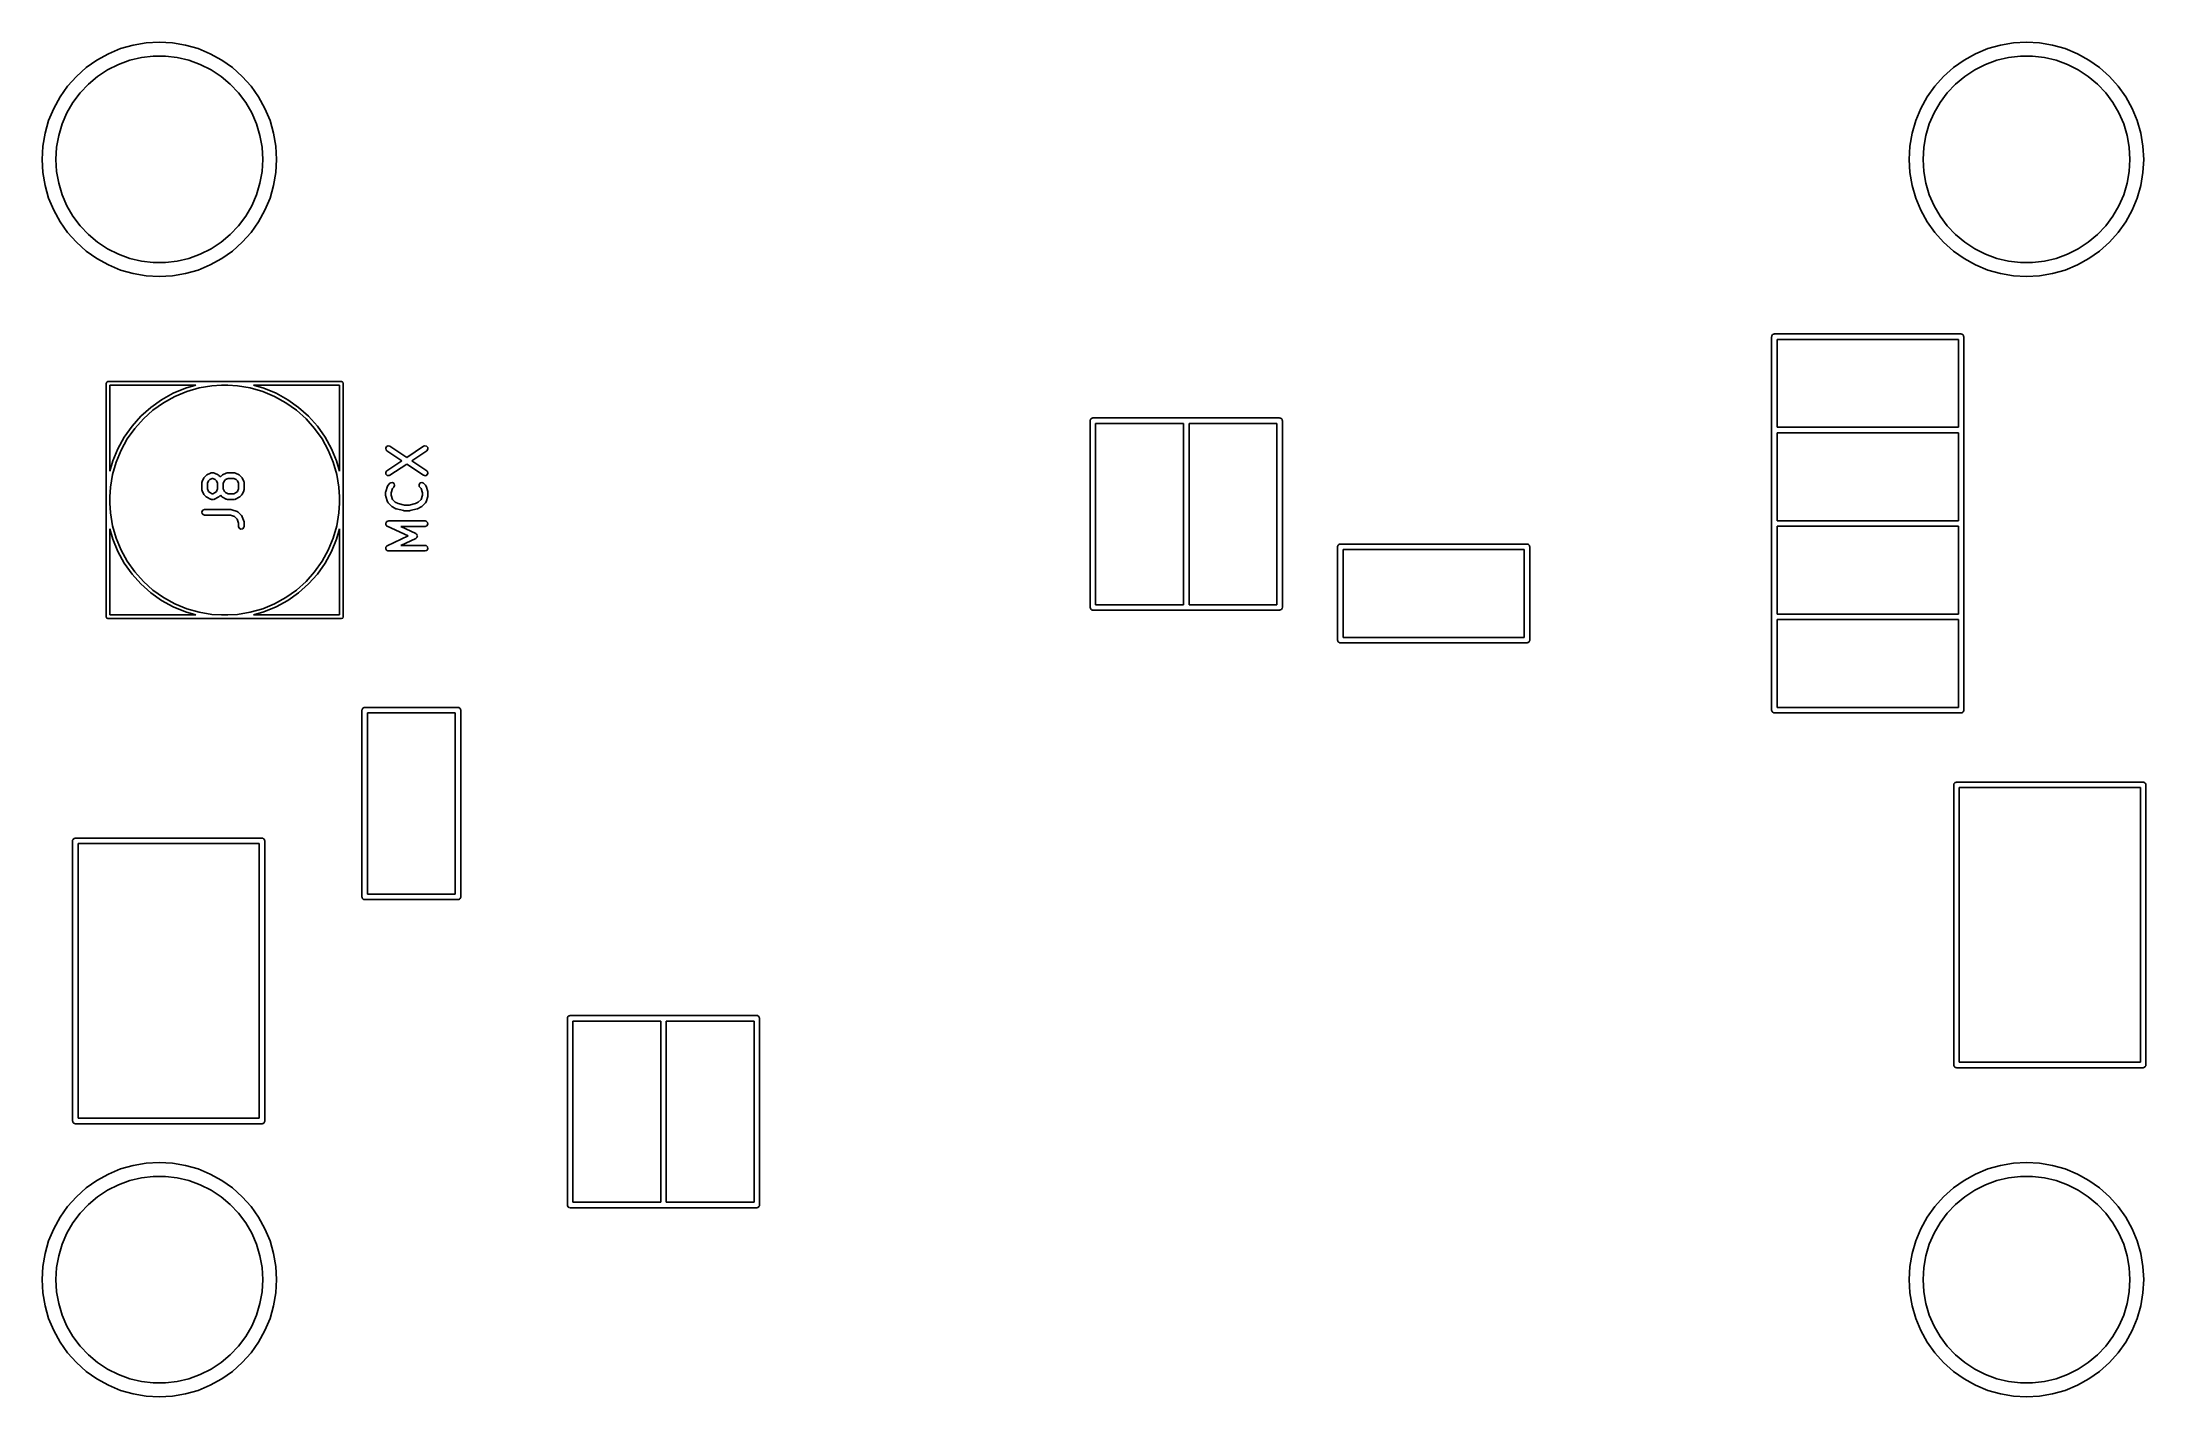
# Model space of a CAD drawing. Extents: x 0.27 to 2.53, y 0.27 to 1.73.
import ezdxf

# ---------------------------------------------------------------- set-up
doc = ezdxf.new("R2010")
doc.units = 0
doc.header["$MEASUREMENT"] = 0
doc.layers.add('BLACK', color=7, linetype='CONTINUOUS')

msp = doc.modelspace()

# ---------------------------------------------------------------- linework, layer by layer
at = {"layer": 'BLACK', "linetype": 'CONTINUOUS'}
for p, q in [((0.333177, 1.70635), (0.345504, 1.71316)), ((0.345504, 1.71316), (0.358517, 1.71855)), ((0.358517, 1.71855), (0.372051, 1.72245)), ((0.372051, 1.72245), (0.385937, 1.72481)), ((0.385937, 1.72481), (0.4, 1.7256)), ((0.4, 1.7256), (0.414063, 1.72481)), ((0.414063, 1.72481), (0.427949, 1.72245)), ((0.427949, 1.72245), (0.441483, 1.71855)), ((0.441483, 1.71855), (0.454496, 1.71316)), ((0.454496, 1.71316), (0.466823, 1.70635)), ((2.33318, 1.70635), (2.3455, 1.71316)), ((2.3455, 1.71316), (2.35852, 1.71855)), ((2.35852, 1.71855), (2.37205, 1.72245)), ((2.37205, 1.72245), (2.38594, 1.72481)), ((2.38594, 1.72481), (2.4, 1.7256)), ((2.4, 1.7256), (2.41406, 1.72481)), ((2.41406, 1.72481), (2.42795, 1.72245)), ((2.42795, 1.72245), (2.44148, 1.71855)), ((2.44148, 1.71855), (2.4545, 1.71316)), ((2.4545, 1.71316), (2.46682, 1.70635)), ((0.311187, 1.68881), (0.32169, 1.6982)), ((0.32169, 1.6982), (0.333177, 1.70635)), ((0.344606, 1.69594), (0.333842, 1.68887)), ((0.356119, 1.70173), (0.344606, 1.69594)), ((0.368226, 1.70613), (0.356119, 1.70173)), ((0.380762, 1.7091), (0.368226, 1.70613)), ((0.393558, 1.7106), (0.380762, 1.7091)), ((0.406442, 1.7106), (0.393558, 1.7106)), ((0.419238, 1.7091), (0.406442, 1.7106)), ((0.431774, 1.70613), (0.419238, 1.7091)), ((0.443881, 1.70173), (0.431774, 1.70613)), ((0.455394, 1.69594), (0.443881, 1.70173)), ((0.466158, 1.68887), (0.455394, 1.69594)), ((0.466823, 1.70635), (0.47831, 1.6982)), ((0.47831, 1.6982), (0.488813, 1.68881)), ((2.31119, 1.68881), (2.32169, 1.6982)), ((2.32169, 1.6982), (2.33318, 1.70635)), ((2.34461, 1.69594), (2.33384, 1.68887)), ((2.35612, 1.70173), (2.34461, 1.69594)), ((2.36823, 1.70613), (2.35612, 1.70173)), ((2.38076, 1.7091), (2.36823, 1.70613)), ((2.39356, 1.7106), (2.38076, 1.7091)), ((2.40644, 1.7106), (2.39356, 1.7106)), ((2.41924, 1.7091), (2.40644, 1.7106)), ((2.43177, 1.70613), (2.41924, 1.7091)), ((2.44388, 1.70173), (2.43177, 1.70613)), ((2.45539, 1.69594), (2.44388, 1.70173)), ((2.46616, 1.68887), (2.45539, 1.69594)), ((2.46682, 1.70635), (2.47831, 1.6982)), ((2.47831, 1.6982), (2.48881, 1.68881)), ((0.293651, 1.66682), (0.301802, 1.67831)), ((0.301802, 1.67831), (0.311187, 1.68881)), ((0.315132, 1.67121), (0.307438, 1.66088)), ((0.323973, 1.68058), (0.315132, 1.67121)), ((0.333842, 1.68887), (0.323973, 1.68058)), ((0.476027, 1.68058), (0.466158, 1.68887)), ((0.484868, 1.67121), (0.476027, 1.68058)), ((0.492562, 1.66088), (0.484868, 1.67121)), ((0.488813, 1.68881), (0.498198, 1.67831)), ((0.498198, 1.67831), (0.506349, 1.66682)), ((2.29365, 1.66682), (2.3018, 1.67831)), ((2.3018, 1.67831), (2.31119, 1.68881)), ((2.31513, 1.67121), (2.30744, 1.66088)), ((2.32397, 1.68058), (2.31513, 1.67121)), ((2.33384, 1.68887), (2.32397, 1.68058)), ((2.47603, 1.68058), (2.46616, 1.68887)), ((2.48487, 1.67121), (2.47603, 1.68058)), ((2.49256, 1.66088), (2.48487, 1.67121)), ((2.48881, 1.68881), (2.4982, 1.67831)), ((2.4982, 1.67831), (2.50635, 1.66682)), ((0.281448, 1.64148), (0.286838, 1.6545)), ((0.286838, 1.6545), (0.293651, 1.66682)), ((0.300997, 1.64972), (0.295894, 1.63789)), ((0.307438, 1.66088), (0.300997, 1.64972)), ((0.499003, 1.64972), (0.492562, 1.66088)), ((0.504106, 1.63789), (0.499003, 1.64972)), ((0.506349, 1.66682), (0.513162, 1.6545)), ((0.513162, 1.6545), (0.518552, 1.64148)), ((2.28145, 1.64148), (2.28684, 1.6545)), ((2.28684, 1.6545), (2.29365, 1.66682)), ((2.301, 1.64972), (2.29589, 1.63789)), ((2.30744, 1.66088), (2.301, 1.64972)), ((2.499, 1.64972), (2.49256, 1.66088)), ((2.50411, 1.63789), (2.499, 1.64972)), ((2.50635, 1.66682), (2.51316, 1.6545)), ((2.51316, 1.6545), (2.51855, 1.64148)), ((0.27519, 1.61406), (0.277549, 1.62795)), ((0.277549, 1.62795), (0.281448, 1.64148)), ((0.292199, 1.62555), (0.289962, 1.61286)), ((0.295894, 1.63789), (0.292199, 1.62555)), ((0.507801, 1.62555), (0.504106, 1.63789)), ((0.510038, 1.61286), (0.507801, 1.62555)), ((0.518552, 1.64148), (0.522451, 1.62795)), ((0.522451, 1.62795), (0.52481, 1.61406)), ((2.27519, 1.61406), (2.27755, 1.62795)), ((2.27755, 1.62795), (2.28145, 1.64148)), ((2.2922, 1.62555), (2.28996, 1.61286)), ((2.29589, 1.63789), (2.2922, 1.62555)), ((2.5078, 1.62555), (2.50411, 1.63789)), ((2.51004, 1.61286), (2.5078, 1.62555)), ((2.51855, 1.64148), (2.52245, 1.62795)), ((2.52245, 1.62795), (2.52481, 1.61406)), ((0.2744, 1.6), (0.27519, 1.61406)), ((0.289962, 1.61286), (0.289213, 1.6)), ((0.510787, 1.6), (0.510038, 1.61286)), ((0.52481, 1.61406), (0.5256, 1.6)), ((2.2744, 1.6), (2.27519, 1.61406)), ((2.28996, 1.61286), (2.28921, 1.6)), ((2.51079, 1.6), (2.51004, 1.61286)), ((2.52481, 1.61406), (2.5256, 1.6)), ((0.27519, 1.58594), (0.2744, 1.6)), ((0.277549, 1.57205), (0.27519, 1.58594)), ((0.289213, 1.6), (0.289962, 1.58714)), ((0.289962, 1.58714), (0.292199, 1.57445)), ((0.507801, 1.57445), (0.510038, 1.58714)), ((0.510038, 1.58714), (0.510787, 1.6)), ((0.52481, 1.58594), (0.522451, 1.57205)), ((0.5256, 1.6), (0.52481, 1.58594)), ((2.27519, 1.58594), (2.2744, 1.6)), ((2.27755, 1.57205), (2.27519, 1.58594)), ((2.28921, 1.6), (2.28996, 1.58714)), ((2.28996, 1.58714), (2.2922, 1.57445)), ((2.5078, 1.57445), (2.51004, 1.58714)), ((2.51004, 1.58714), (2.51079, 1.6)), ((2.52481, 1.58594), (2.52245, 1.57205)), ((2.5256, 1.6), (2.52481, 1.58594)), ((0.281448, 1.55852), (0.277549, 1.57205)), ((0.286838, 1.5455), (0.281448, 1.55852)), ((0.292199, 1.57445), (0.295894, 1.56211)), ((0.295894, 1.56211), (0.300997, 1.55028)), ((0.499003, 1.55028), (0.504106, 1.56211)), ((0.504106, 1.56211), (0.507801, 1.57445)), ((0.518552, 1.55852), (0.513162, 1.5455)), ((0.522451, 1.57205), (0.518552, 1.55852)), ((2.28145, 1.55852), (2.27755, 1.57205)), ((2.28684, 1.5455), (2.28145, 1.55852)), ((2.2922, 1.57445), (2.29589, 1.56211)), ((2.29589, 1.56211), (2.301, 1.55028)), ((2.499, 1.55028), (2.50411, 1.56211)), ((2.50411, 1.56211), (2.5078, 1.57445)), ((2.51855, 1.55852), (2.51316, 1.5455)), ((2.52245, 1.57205), (2.51855, 1.55852)), ((0.293651, 1.53318), (0.286838, 1.5455)), ((0.301802, 1.52169), (0.293651, 1.53318)), ((0.300997, 1.55028), (0.307438, 1.53912)), ((0.307438, 1.53912), (0.315132, 1.52879)), ((0.484868, 1.52879), (0.492562, 1.53912)), ((0.492562, 1.53912), (0.499003, 1.55028)), ((0.506349, 1.53318), (0.498198, 1.52169)), ((0.513162, 1.5455), (0.506349, 1.53318)), ((2.29365, 1.53318), (2.28684, 1.5455)), ((2.3018, 1.52169), (2.29365, 1.53318)), ((2.301, 1.55028), (2.30744, 1.53912)), ((2.30744, 1.53912), (2.31513, 1.52879)), ((2.48487, 1.52879), (2.49256, 1.53912)), ((2.49256, 1.53912), (2.499, 1.55028)), ((2.50635, 1.53318), (2.4982, 1.52169)), ((2.51316, 1.5455), (2.50635, 1.53318)), ((0.311187, 1.51119), (0.301802, 1.52169)), ((0.32169, 1.5018), (0.311187, 1.51119)), ((0.315132, 1.52879), (0.323973, 1.51942)), ((0.323973, 1.51942), (0.333842, 1.51113)), ((0.333842, 1.51113), (0.344606, 1.50406)), ((0.455394, 1.50406), (0.466158, 1.51113)), ((0.466158, 1.51113), (0.476027, 1.51942)), ((0.476027, 1.51942), (0.484868, 1.52879)), ((0.488813, 1.51119), (0.47831, 1.5018)), ((0.498198, 1.52169), (0.488813, 1.51119)), ((2.31119, 1.51119), (2.3018, 1.52169)), ((2.32169, 1.5018), (2.31119, 1.51119)), ((2.31513, 1.52879), (2.32397, 1.51942)), ((2.32397, 1.51942), (2.33384, 1.51113)), ((2.33384, 1.51113), (2.34461, 1.50406)), ((2.45539, 1.50406), (2.46616, 1.51113)), ((2.46616, 1.51113), (2.47603, 1.51942)), ((2.47603, 1.51942), (2.48487, 1.52879)), ((2.48881, 1.51119), (2.47831, 1.5018)), ((2.4982, 1.52169), (2.48881, 1.51119)), ((0.333177, 1.49365), (0.32169, 1.5018)), ((0.345504, 1.48684), (0.333177, 1.49365)), ((0.344606, 1.50406), (0.356119, 1.49827)), ((0.356119, 1.49827), (0.368226, 1.49387)), ((0.368226, 1.49387), (0.380762, 1.4909)), ((0.380762, 1.4909), (0.393558, 1.4894)), ((0.393558, 1.4894), (0.406442, 1.4894)), ((0.406442, 1.4894), (0.419238, 1.4909)), ((0.419238, 1.4909), (0.431774, 1.49387)), ((0.431774, 1.49387), (0.443881, 1.49827)), ((0.443881, 1.49827), (0.455394, 1.50406)), ((0.466823, 1.49365), (0.454496, 1.48684)), ((0.47831, 1.5018), (0.466823, 1.49365)), ((2.33318, 1.49365), (2.32169, 1.5018)), ((2.3455, 1.48684), (2.33318, 1.49365)), ((2.34461, 1.50406), (2.35612, 1.49827)), ((2.35612, 1.49827), (2.36823, 1.49387)), ((2.36823, 1.49387), (2.38076, 1.4909)), ((2.38076, 1.4909), (2.39356, 1.4894)), ((2.39356, 1.4894), (2.40644, 1.4894)), ((2.40644, 1.4894), (2.41924, 1.4909)), ((2.41924, 1.4909), (2.43177, 1.49387)), ((2.43177, 1.49387), (2.44388, 1.49827)), ((2.44388, 1.49827), (2.45539, 1.50406)), ((2.46682, 1.49365), (2.4545, 1.48684)), ((2.47831, 1.5018), (2.46682, 1.49365)), ((0.358517, 1.48145), (0.345504, 1.48684)), ((0.372051, 1.47755), (0.358517, 1.48145)), ((0.385937, 1.47519), (0.372051, 1.47755)), ((0.4, 1.4744), (0.385937, 1.47519)), ((0.414063, 1.47519), (0.4, 1.4744)), ((0.427949, 1.47755), (0.414063, 1.47519)), ((0.441483, 1.48145), (0.427949, 1.47755)), ((0.454496, 1.48684), (0.441483, 1.48145)), ((2.35852, 1.48145), (2.3455, 1.48684)), ((2.37205, 1.47755), (2.35852, 1.48145)), ((2.38594, 1.47519), (2.37205, 1.47755)), ((2.4, 1.4744), (2.38594, 1.47519)), ((2.41406, 1.47519), (2.4, 1.4744)), ((2.42795, 1.47755), (2.41406, 1.47519)), ((2.44148, 1.48145), (2.42795, 1.47755)), ((2.4545, 1.48684), (2.44148, 1.48145)), ((2.12705, 1.41), (2.12711, 1.41038)), ((2.12705, 1.31), (2.12705, 1.41)), ((2.12709, 1.41051), (2.12716, 1.41063)), ((2.12711, 1.41038), (2.12709, 1.41051)), ((2.12716, 1.41063), (2.12723, 1.41101)), ((2.12723, 1.41101), (2.12772, 1.4116)), ((2.12772, 1.4116), (2.1281, 1.41226)), ((2.1281, 1.41226), (2.12835, 1.41235)), ((2.12835, 1.41235), (2.12852, 1.41256)), ((2.12852, 1.41256), (2.12928, 1.41269)), ((2.12928, 1.41269), (2.13, 1.41295)), ((2.13, 1.41295), (2.33, 1.41295)), ((2.13295, 1.40705), (2.13295, 1.31295)), ((2.32705, 1.40705), (2.13295, 1.40705)), ((2.32705, 1.31295), (2.32705, 1.40705)), ((2.33, 1.41295), (2.33038, 1.41289)), ((2.33038, 1.41289), (2.33051, 1.41291)), ((2.33051, 1.41291), (2.33063, 1.41284)), ((2.33063, 1.41284), (2.33101, 1.41277)), ((2.33101, 1.41277), (2.3316, 1.41228)), ((2.3316, 1.41228), (2.33226, 1.4119)), ((2.33226, 1.4119), (2.33235, 1.41165)), ((2.33235, 1.41165), (2.33256, 1.41148)), ((2.33256, 1.41148), (2.33269, 1.41072)), ((2.33269, 1.41072), (2.33295, 1.41)), ((2.33295, 1.41), (2.33295, 1.31)), ((0.343031, 1.36), (0.343608, 1.36139)), ((0.343031, 1.11), (0.343031, 1.36)), ((0.343608, 1.36139), (0.345, 1.36197)), ((0.345, 1.36197), (0.595, 1.36197)), ((0.346969, 1.35803), (0.346969, 1.26587)), ((0.439131, 1.35803), (0.346969, 1.35803)), ((0.41491, 1.34939), (0.428065, 1.35484)), ((0.428065, 1.35484), (0.439131, 1.35803)), ((0.44258, 1.35514), (0.429301, 1.35131)), ((0.456203, 1.35745), (0.44258, 1.35514)), ((0.466548, 1.35803), (0.456203, 1.35745)), ((0.473452, 1.35803), (0.466548, 1.35803)), ((0.483797, 1.35745), (0.473452, 1.35803)), ((0.49742, 1.35514), (0.483797, 1.35745)), ((0.510699, 1.35131), (0.49742, 1.35514)), ((0.500869, 1.35803), (0.511935, 1.35484)), ((0.593031, 1.35803), (0.500869, 1.35803)), ((0.511935, 1.35484), (0.52509, 1.34939)), ((0.593031, 1.26587), (0.593031, 1.35803)), ((0.595, 1.36197), (0.596392, 1.36139)), ((0.596392, 1.36139), (0.596969, 1.36)), ((0.596969, 1.36), (0.596969, 1.11)), ((0.38022, 1.32478), (0.390836, 1.33427)), ((0.39317, 1.33134), (0.382867, 1.32213)), ((0.390836, 1.33427), (0.402449, 1.34251)), ((0.40444, 1.33934), (0.39317, 1.33134)), ((0.402449, 1.34251), (0.41491, 1.34939)), ((0.416535, 1.34602), (0.40444, 1.33934)), ((0.429301, 1.35131), (0.416535, 1.34602)), ((0.523465, 1.34602), (0.510699, 1.35131)), ((0.53556, 1.33934), (0.523465, 1.34602)), ((0.52509, 1.34939), (0.537551, 1.34251)), ((0.54683, 1.33134), (0.53556, 1.33934)), ((0.537551, 1.34251), (0.549164, 1.33427)), ((0.557133, 1.32213), (0.54683, 1.33134)), ((0.549164, 1.33427), (0.55978, 1.32478)), ((0.362493, 1.30255), (0.370732, 1.31416)), ((0.373659, 1.31183), (0.365662, 1.30056)), ((0.370732, 1.31416), (0.38022, 1.32478)), ((0.382867, 1.32213), (0.373659, 1.31183)), ((0.566341, 1.31183), (0.557133, 1.32213)), ((0.55978, 1.32478), (0.569268, 1.31416)), ((0.574338, 1.30056), (0.566341, 1.31183)), ((0.569268, 1.31416), (0.577507, 1.30255)), ((1.39705, 1.32), (1.39711, 1.32038)), ((1.39705, 1.12), (1.39705, 1.32)), ((1.39709, 1.32051), (1.39716, 1.32063)), ((1.39711, 1.32038), (1.39709, 1.32051)), ((1.39716, 1.32063), (1.39723, 1.32101)), ((1.39723, 1.32101), (1.39772, 1.3216)), ((1.39772, 1.3216), (1.3981, 1.32226)), ((1.3981, 1.32226), (1.39835, 1.32235)), ((1.39835, 1.32235), (1.39852, 1.32256)), ((1.39852, 1.32256), (1.39928, 1.32269)), ((1.39928, 1.32269), (1.4, 1.32295)), ((1.4, 1.32295), (1.5, 1.32295)), ((1.40295, 1.31705), (1.40295, 1.12295)), ((1.49705, 1.31705), (1.40295, 1.31705)), ((1.49705, 1.12295), (1.49705, 1.31705)), ((1.5, 1.32295), (1.6, 1.32295)), ((1.50295, 1.31705), (1.50295, 1.12295)), ((1.59705, 1.31705), (1.50295, 1.31705)), ((1.59705, 1.12295), (1.59705, 1.31705)), ((1.6, 1.32295), (1.60038, 1.32289)), ((1.60038, 1.32289), (1.60051, 1.32291)), ((1.60051, 1.32291), (1.60063, 1.32284)), ((1.60063, 1.32284), (1.60101, 1.32277)), ((1.60101, 1.32277), (1.6016, 1.32228)), ((1.6016, 1.32228), (1.60226, 1.3219)), ((1.60226, 1.3219), (1.60235, 1.32165)), ((1.60235, 1.32165), (1.60256, 1.32148)), ((1.60256, 1.32148), (1.60269, 1.32072)), ((1.60269, 1.32072), (1.60295, 1.32)), ((1.60295, 1.32), (1.60295, 1.12)), ((2.12705, 1.21), (2.12705, 1.31)), ((2.13295, 1.31295), (2.32705, 1.31295)), ((2.33295, 1.31), (2.33295, 1.21)), ((0.350157, 1.27694), (0.355605, 1.29009)), ((0.358978, 1.28847), (0.35369, 1.2757)), ((0.355605, 1.29009), (0.362493, 1.30255)), ((0.365662, 1.30056), (0.358978, 1.28847)), ((0.581022, 1.28847), (0.574338, 1.30056)), ((0.577507, 1.30255), (0.584395, 1.29009)), ((0.58631, 1.2757), (0.581022, 1.28847)), ((0.584395, 1.29009), (0.589843, 1.27694)), ((0.64244, 1.2905), (0.643251, 1.29235)), ((0.643007, 1.28856), (0.64244, 1.2905)), ((0.643749, 1.28785), (0.643007, 1.28856)), ((0.643251, 1.29235), (0.645062, 1.29324)), ((0.659748, 1.27718), (0.643749, 1.28785)), ((0.645062, 1.29324), (0.647024, 1.29276)), ((0.647024, 1.29276), (0.665072, 1.28073)), ((0.665072, 1.28073), (0.683119, 1.29276)), ((0.686395, 1.28785), (0.670395, 1.27718)), ((0.683119, 1.29276), (0.684058, 1.29317)), ((0.684058, 1.29317), (0.686065, 1.29295)), ((0.686065, 1.29295), (0.687461, 1.29149)), ((0.687591, 1.28948), (0.686395, 1.28785)), ((0.687461, 1.29149), (0.687591, 1.28948)), ((2.13295, 1.30705), (2.13295, 1.21295)), ((2.32705, 1.30705), (2.13295, 1.30705)), ((2.32705, 1.21295), (2.32705, 1.30705)), ((0.346969, 1.26587), (0.350157, 1.27694)), ((0.349864, 1.26242), (0.347549, 1.2488)), ((0.35369, 1.2757), (0.349864, 1.26242)), ((0.450921, 1.26197), (0.450965, 1.26201)), ((0.450965, 1.26201), (0.454715, 1.26389)), ((0.454715, 1.26389), (0.455698, 1.26418)), ((0.455698, 1.26418), (0.455869, 1.26414)), ((0.455869, 1.26414), (0.456035, 1.2642)), ((0.456035, 1.2642), (0.45791, 1.2642)), ((0.45791, 1.2642), (0.45892, 1.26402)), ((0.45892, 1.26402), (0.459055, 1.26391)), ((0.459055, 1.26391), (0.459231, 1.26389)), ((0.459231, 1.26389), (0.46298, 1.26201)), ((0.46298, 1.26201), (0.463689, 1.26149)), ((0.467794, 1.26197), (0.467838, 1.26201)), ((0.467838, 1.26201), (0.471588, 1.26389)), ((0.471588, 1.26389), (0.472571, 1.26418)), ((0.472571, 1.26418), (0.472742, 1.26414)), ((0.472742, 1.26414), (0.472908, 1.2642)), ((0.472908, 1.2642), (0.480407, 1.2642)), ((0.480407, 1.2642), (0.481417, 1.26402)), ((0.481417, 1.26402), (0.481552, 1.26391)), ((0.481552, 1.26391), (0.481728, 1.26389)), ((0.481728, 1.26389), (0.485477, 1.26201)), ((0.485477, 1.26201), (0.486186, 1.26149)), ((0.590136, 1.26242), (0.58631, 1.2757)), ((0.589843, 1.27694), (0.593031, 1.26587)), ((0.592451, 1.2488), (0.590136, 1.26242)), ((0.642553, 1.26489), (0.643749, 1.26652)), ((0.642683, 1.26287), (0.642553, 1.26489)), ((0.644078, 1.26141), (0.642683, 1.26287)), ((0.643749, 1.26652), (0.659748, 1.27718)), ((0.665072, 1.27363), (0.647024, 1.2616)), ((0.683119, 1.2616), (0.665072, 1.27363)), ((0.670395, 1.27718), (0.686395, 1.26652)), ((0.686892, 1.26202), (0.685081, 1.26112)), ((0.686395, 1.26652), (0.687136, 1.26581)), ((0.687703, 1.26387), (0.686892, 1.26202)), ((0.687136, 1.26581), (0.687703, 1.26387)), ((0.347549, 1.2488), (0.346969, 1.23845)), ((0.445583, 1.25375), (0.445761, 1.25476)), ((0.445583, 1.24625), (0.445583, 1.25375)), ((0.445644, 1.24608), (0.445583, 1.24625)), ((0.445603, 1.24591), (0.445644, 1.24608)), ((0.445895, 1.24493), (0.445603, 1.24591)), ((0.445761, 1.25476), (0.445875, 1.25489)), ((0.445875, 1.25489), (0.445895, 1.25507)), ((0.445895, 1.25507), (0.44777, 1.25882)), ((0.44777, 1.24118), (0.445895, 1.24493)), ((0.44777, 1.25882), (0.448296, 1.25953)), ((0.447817, 1.24113), (0.44777, 1.24118)), ((0.448323, 1.24041), (0.447817, 1.24113)), ((0.448296, 1.25953), (0.448323, 1.25959)), ((0.448323, 1.25959), (0.450198, 1.26146)), ((0.450198, 1.23854), (0.448323, 1.24041)), ((0.450198, 1.26146), (0.450921, 1.26197)), ((0.452838, 1.25575), (0.451489, 1.25305)), ((0.451489, 1.25305), (0.451489, 1.24695)), ((0.451489, 1.24695), (0.452838, 1.24425)), ((0.454035, 1.25695), (0.452838, 1.25575)), ((0.452838, 1.24425), (0.454035, 1.24305)), ((0.456732, 1.25829), (0.454035, 1.25695)), ((0.454035, 1.24305), (0.456732, 1.2417)), ((0.457213, 1.25829), (0.456732, 1.25829)), ((0.456732, 1.2417), (0.457213, 1.2417)), ((0.45991, 1.25695), (0.457213, 1.25829)), ((0.457213, 1.2417), (0.45991, 1.24305)), ((0.461108, 1.25575), (0.45991, 1.25695)), ((0.45991, 1.24305), (0.461108, 1.24425)), ((0.462456, 1.25305), (0.461108, 1.25575)), ((0.461108, 1.24425), (0.462456, 1.24695)), ((0.462456, 1.24695), (0.462456, 1.25305)), ((0.463689, 1.26149), (0.463747, 1.26146)), ((0.463747, 1.26146), (0.465409, 1.2598)), ((0.465409, 1.2402), (0.463747, 1.23854)), ((0.465409, 1.2598), (0.467071, 1.26146)), ((0.467071, 1.23854), (0.465409, 1.2402)), ((0.467071, 1.26146), (0.467794, 1.26197)), ((0.469711, 1.25575), (0.468362, 1.25305)), ((0.468362, 1.25305), (0.468362, 1.24695)), ((0.468362, 1.24695), (0.469711, 1.24425)), ((0.470908, 1.25695), (0.469711, 1.25575)), ((0.469711, 1.24425), (0.470908, 1.24305)), ((0.473605, 1.25829), (0.470908, 1.25695)), ((0.470908, 1.24305), (0.473605, 1.2417)), ((0.47971, 1.25829), (0.473605, 1.25829)), ((0.473605, 1.2417), (0.47971, 1.2417)), ((0.482408, 1.25695), (0.47971, 1.25829)), ((0.47971, 1.2417), (0.482408, 1.24305)), ((0.483605, 1.25575), (0.482408, 1.25695)), ((0.482408, 1.24305), (0.483605, 1.24425)), ((0.484954, 1.25305), (0.483605, 1.25575)), ((0.483605, 1.24425), (0.484954, 1.24695)), ((0.484954, 1.24695), (0.484954, 1.25305)), ((0.486186, 1.26149), (0.486245, 1.26146)), ((0.486245, 1.26146), (0.488119, 1.25959)), ((0.488119, 1.24041), (0.486245, 1.23854)), ((0.488119, 1.25959), (0.488626, 1.25886)), ((0.488147, 1.24047), (0.488119, 1.24041)), ((0.488673, 1.24118), (0.488147, 1.24047)), ((0.488626, 1.25886), (0.488673, 1.25882)), ((0.488673, 1.25882), (0.490547, 1.25507)), ((0.490547, 1.24493), (0.488673, 1.24118)), ((0.490547, 1.25507), (0.49084, 1.25409)), ((0.490567, 1.2451), (0.490547, 1.24493)), ((0.490681, 1.24524), (0.490567, 1.2451)), ((0.490859, 1.24625), (0.490681, 1.24524)), ((0.49084, 1.25409), (0.490799, 1.25391)), ((0.490799, 1.25391), (0.490859, 1.25375)), ((0.490859, 1.25375), (0.490859, 1.24625)), ((0.593031, 1.23845), (0.592451, 1.2488)), ((0.642434, 1.24344), (0.642587, 1.24431)), ((0.642434, 1.23969), (0.642434, 1.24344)), ((0.642456, 1.23963), (0.642434, 1.23969)), ((0.642585, 1.23875), (0.642456, 1.23963)), ((0.642585, 1.24437), (0.64446, 1.24999)), ((0.642587, 1.24431), (0.642585, 1.24437)), ((0.646085, 1.26119), (0.644078, 1.26141)), ((0.64446, 1.24999), (0.644948, 1.2509)), ((0.644948, 1.2509), (0.645099, 1.25099)), ((0.645099, 1.25099), (0.645173, 1.25115)), ((0.645173, 1.25115), (0.647048, 1.25302)), ((0.647024, 1.2616), (0.646085, 1.26119)), ((0.647048, 1.25302), (0.647888, 1.25361)), ((0.647888, 1.25361), (0.6499, 1.25379)), ((0.649842, 1.24747), (0.648339, 1.24296)), ((0.648339, 1.24296), (0.648339, 1.24017)), ((0.648339, 1.24017), (0.649842, 1.23566)), ((0.651224, 1.24885), (0.649842, 1.24747)), ((0.6499, 1.25379), (0.651555, 1.25263)), ((0.652078, 1.25068), (0.651224, 1.24885)), ((0.651555, 1.25263), (0.652078, 1.25068)), ((0.678155, 1.2517), (0.679313, 1.25335)), ((0.678331, 1.24969), (0.678155, 1.2517)), ((0.678919, 1.24885), (0.678331, 1.24969)), ((0.680301, 1.24747), (0.678919, 1.24885)), ((0.679313, 1.25335), (0.681264, 1.25388)), ((0.681804, 1.24296), (0.680301, 1.24747)), ((0.680301, 1.23566), (0.681804, 1.24017)), ((0.681264, 1.25388), (0.683095, 1.25302)), ((0.681804, 1.24017), (0.681804, 1.24296)), ((0.683095, 1.25302), (0.68497, 1.25115)), ((0.685081, 1.26112), (0.683119, 1.2616)), ((0.68497, 1.25115), (0.685558, 1.25031)), ((0.685558, 1.25031), (0.685573, 1.25013)), ((0.685573, 1.25013), (0.685683, 1.24999)), ((0.685683, 1.24999), (0.687558, 1.24437)), ((0.687709, 1.23969), (0.687556, 1.23882)), ((0.687558, 1.24437), (0.687687, 1.2435)), ((0.687687, 1.2435), (0.687709, 1.24344)), ((0.687709, 1.24344), (0.687709, 1.23969)), ((0.346969, 1.23845), (0.346969, 1.23155)), ((0.346969, 1.23155), (0.347549, 1.2212)), ((0.347549, 1.2212), (0.349864, 1.20758)), ((0.445628, 1.22239), (0.446638, 1.22414)), ((0.445979, 1.2204), (0.445628, 1.22239)), ((0.447526, 1.2191), (0.445979, 1.2204)), ((0.446638, 1.22414), (0.448536, 1.22483)), ((0.448536, 1.21892), (0.447526, 1.2191)), ((0.448536, 1.22483), (0.476658, 1.22483)), ((0.476179, 1.21892), (0.448536, 1.21892)), ((0.450256, 1.23851), (0.450198, 1.23854)), ((0.450965, 1.23798), (0.450256, 1.23851)), ((0.454715, 1.23611), (0.450965, 1.23798)), ((0.45489, 1.23609), (0.454715, 1.23611)), ((0.455025, 1.23597), (0.45489, 1.23609)), ((0.456035, 1.2358), (0.455025, 1.23597)), ((0.45791, 1.2358), (0.456035, 1.2358)), ((0.458076, 1.23586), (0.45791, 1.2358)), ((0.458248, 1.23582), (0.458076, 1.23586)), ((0.459231, 1.23611), (0.458248, 1.23582)), ((0.46298, 1.23798), (0.459231, 1.23611)), ((0.463024, 1.23803), (0.46298, 1.23798)), ((0.463747, 1.23854), (0.463024, 1.23803)), ((0.467129, 1.23851), (0.467071, 1.23854)), ((0.467838, 1.23798), (0.467129, 1.23851)), ((0.471588, 1.23611), (0.467838, 1.23798)), ((0.471763, 1.23609), (0.471588, 1.23611)), ((0.471898, 1.23597), (0.471763, 1.23609)), ((0.472908, 1.2358), (0.471898, 1.23597)), ((0.480407, 1.2358), (0.472908, 1.2358)), ((0.480687, 1.21742), (0.476179, 1.21892)), ((0.476658, 1.22483), (0.477527, 1.22468)), ((0.477527, 1.22468), (0.477591, 1.22468)), ((0.477591, 1.22468), (0.483216, 1.2228)), ((0.480573, 1.23586), (0.480407, 1.2358)), ((0.480745, 1.23582), (0.480573, 1.23586)), ((0.483451, 1.21466), (0.480687, 1.21742)), ((0.481728, 1.23611), (0.480745, 1.23582)), ((0.485477, 1.23798), (0.481728, 1.23611)), ((0.483216, 1.2228), (0.484117, 1.22231)), ((0.484117, 1.22231), (0.48421, 1.22216)), ((0.48421, 1.22216), (0.48437, 1.22209)), ((0.48437, 1.22209), (0.488119, 1.21834)), ((0.485521, 1.23803), (0.485477, 1.23798)), ((0.486245, 1.23854), (0.485521, 1.23803)), ((0.488119, 1.21834), (0.488708, 1.2175)), ((0.488708, 1.2175), (0.488723, 1.21732)), ((0.488723, 1.21732), (0.488833, 1.21719)), ((0.488833, 1.21719), (0.490707, 1.21156)), ((0.590136, 1.20758), (0.592451, 1.2212)), ((0.592451, 1.2212), (0.593031, 1.23155)), ((0.593031, 1.23155), (0.593031, 1.23845)), ((0.64446, 1.23313), (0.642585, 1.23875)), ((0.64457, 1.23299), (0.64446, 1.23313)), ((0.644585, 1.23281), (0.64457, 1.23299)), ((0.645173, 1.23197), (0.644585, 1.23281)), ((0.648923, 1.22823), (0.645173, 1.23197)), ((0.648981, 1.2282), (0.648923, 1.22823)), ((0.64969, 1.22767), (0.648981, 1.2282)), ((0.65344, 1.2258), (0.64969, 1.22767)), ((0.649842, 1.23566), (0.65276, 1.23274)), ((0.65276, 1.23274), (0.655791, 1.23122)), ((0.653579, 1.22578), (0.65344, 1.2258)), ((0.654044, 1.22557), (0.653579, 1.22578)), ((0.661543, 1.2237), (0.654044, 1.22557)), ((0.655791, 1.23122), (0.662623, 1.22952)), ((0.661679, 1.22371), (0.661543, 1.2237)), ((0.662259, 1.22361), (0.661679, 1.22371)), ((0.667884, 1.22361), (0.662259, 1.22361)), ((0.662623, 1.22952), (0.66752, 1.22952)), ((0.66752, 1.22952), (0.674352, 1.23122)), ((0.668012, 1.22366), (0.667884, 1.22361)), ((0.6686, 1.2237), (0.668012, 1.22366)), ((0.676099, 1.22557), (0.6686, 1.2237)), ((0.674352, 1.23122), (0.677383, 1.23274)), ((0.676215, 1.22565), (0.676099, 1.22557)), ((0.676703, 1.2258), (0.676215, 1.22565)), ((0.680453, 1.22767), (0.676703, 1.2258)), ((0.677383, 1.23274), (0.680301, 1.23566)), ((0.680497, 1.22772), (0.680453, 1.22767)), ((0.68122, 1.22823), (0.680497, 1.22772)), ((0.68497, 1.23197), (0.68122, 1.22823)), ((0.685044, 1.23213), (0.68497, 1.23197)), ((0.685195, 1.23223), (0.685044, 1.23213)), ((0.685683, 1.23313), (0.685195, 1.23223)), ((0.687558, 1.23875), (0.685683, 1.23313)), ((0.687556, 1.23882), (0.687558, 1.23875)), ((0.350157, 1.19306), (0.346969, 1.20413)), ((0.346969, 1.20413), (0.346969, 1.11197)), ((0.349864, 1.20758), (0.35369, 1.1943)), ((0.484954, 1.21015), (0.483451, 1.21466)), ((0.484954, 1.20688), (0.484954, 1.21015)), ((0.485644, 1.20498), (0.484954, 1.20688)), ((0.487394, 1.20397), (0.485644, 1.20498)), ((0.489383, 1.20432), (0.487394, 1.20397)), ((0.490681, 1.20587), (0.489383, 1.20432)), ((0.490859, 1.20688), (0.490681, 1.20587)), ((0.490707, 1.21156), (0.490837, 1.21069)), ((0.490837, 1.21069), (0.490859, 1.21063)), ((0.490859, 1.21063), (0.490859, 1.20688)), ((0.58631, 1.1943), (0.590136, 1.20758)), ((0.593031, 1.20413), (0.589843, 1.19306)), ((0.593031, 1.11197), (0.593031, 1.20413)), ((0.642445, 1.20943), (0.642547, 1.20982)), ((0.642717, 1.20885), (0.642445, 1.20943)), ((0.642479, 1.2102), (0.642801, 1.21076)), ((0.642547, 1.20982), (0.642479, 1.2102)), ((0.642829, 1.20821), (0.642717, 1.20885)), ((0.642801, 1.21076), (0.642968, 1.21139)), ((0.643131, 1.20796), (0.642829, 1.20821)), ((0.642968, 1.21139), (0.643291, 1.21161)), ((0.643298, 1.2076), (0.643131, 1.20796)), ((0.643291, 1.21161), (0.643489, 1.21195)), ((0.644138, 1.20701), (0.643298, 1.2076)), ((0.643489, 1.21195), (0.644095, 1.21217)), ((0.644095, 1.21217), (0.644623, 1.21254)), ((0.666526, 1.19657), (0.644138, 1.20701)), ((0.644138, 1.18612), (0.666526, 1.19657)), ((0.644623, 1.21254), (0.645016, 1.21251)), ((0.645016, 1.21251), (0.645387, 1.21264)), ((0.645387, 1.21264), (0.684757, 1.21264)), ((0.684757, 1.20674), (0.658696, 1.20674)), ((0.658696, 1.20674), (0.674757, 1.19924)), ((0.674757, 1.19924), (0.675074, 1.19902)), ((0.675298, 1.19443), (0.674757, 1.19389)), ((0.675074, 1.19902), (0.675201, 1.19899)), ((0.675201, 1.19899), (0.675276, 1.19888)), ((0.675276, 1.19888), (0.675597, 1.19865)), ((0.675926, 1.19487), (0.675298, 1.19443)), ((0.675597, 1.19865), (0.67592, 1.19796)), ((0.67592, 1.19796), (0.67636, 1.19733)), ((0.675996, 1.19513), (0.675926, 1.19487)), ((0.676184, 1.19532), (0.675996, 1.19513)), ((0.676251, 1.19608), (0.676184, 1.19532)), ((0.67645, 1.19682), (0.676251, 1.19608)), ((0.67636, 1.19733), (0.676337, 1.19707)), ((0.676337, 1.19707), (0.67645, 1.19682)), ((0.684757, 1.21264), (0.685767, 1.21247)), ((0.686655, 1.20743), (0.684757, 1.20674)), ((0.685767, 1.21247), (0.687314, 1.21117)), ((0.687665, 1.20918), (0.686655, 1.20743)), ((0.687314, 1.21117), (0.687665, 1.20918)), ((2.12705, 1.11), (2.12705, 1.21)), ((2.13295, 1.21295), (2.32705, 1.21295)), ((2.13295, 1.20705), (2.13295, 1.11295)), ((2.32705, 1.20705), (2.13295, 1.20705)), ((2.32705, 1.11295), (2.32705, 1.20705)), ((2.33295, 1.21), (2.33295, 1.11)), ((0.355605, 1.17991), (0.350157, 1.19306)), ((0.35369, 1.1943), (0.358978, 1.18153)), ((0.362493, 1.16745), (0.355605, 1.17991)), ((0.358978, 1.18153), (0.365662, 1.16944)), ((0.574338, 1.16944), (0.581022, 1.18153)), ((0.584395, 1.17991), (0.577507, 1.16745)), ((0.581022, 1.18153), (0.58631, 1.1943)), ((0.589843, 1.19306), (0.584395, 1.17991)), ((0.642479, 1.18396), (0.642676, 1.1843)), ((0.642591, 1.18332), (0.642479, 1.18396)), ((0.642535, 1.18268), (0.642591, 1.18332)), ((0.642761, 1.18236), (0.642535, 1.18268)), ((0.642676, 1.1843), (0.64271, 1.18469)), ((0.64271, 1.18469), (0.643166, 1.18515)), ((0.642829, 1.18197), (0.642761, 1.18236)), ((0.643324, 1.18155), (0.642829, 1.18197)), ((0.643166, 1.18515), (0.643489, 1.18571)), ((0.643694, 1.18102), (0.643324, 1.18155)), ((0.643489, 1.18571), (0.643859, 1.18584)), ((0.644075, 1.18092), (0.643694, 1.18102)), ((0.643859, 1.18584), (0.644138, 1.18612)), ((0.644377, 1.18067), (0.644075, 1.18092)), ((0.645387, 1.18049), (0.644377, 1.18067)), ((0.684757, 1.18049), (0.645387, 1.18049)), ((0.674757, 1.19389), (0.658696, 1.1864)), ((0.658696, 1.1864), (0.684757, 1.1864)), ((0.684757, 1.1864), (0.685767, 1.18622)), ((0.686655, 1.18118), (0.684757, 1.18049)), ((0.685767, 1.18622), (0.687314, 1.18492)), ((0.687665, 1.18293), (0.686655, 1.18118)), ((0.687314, 1.18492), (0.687665, 1.18293)), ((1.66205, 1.185), (1.66211, 1.18538)), ((1.66205, 1.085), (1.66205, 1.185)), ((1.66209, 1.18551), (1.66216, 1.18563)), ((1.66211, 1.18538), (1.66209, 1.18551)), ((1.66216, 1.18563), (1.66223, 1.18601)), ((1.66223, 1.18601), (1.66272, 1.1866)), ((1.66272, 1.1866), (1.6631, 1.18726)), ((1.6631, 1.18726), (1.66335, 1.18735)), ((1.66335, 1.18735), (1.66352, 1.18756)), ((1.66352, 1.18756), (1.66428, 1.18769)), ((1.66428, 1.18769), (1.665, 1.18795)), ((1.665, 1.18795), (1.865, 1.18795)), ((1.66795, 1.18205), (1.66795, 1.08795)), ((1.86205, 1.18205), (1.66795, 1.18205)), ((1.86205, 1.08795), (1.86205, 1.18205)), ((1.865, 1.18795), (1.86538, 1.18789)), ((1.86538, 1.18789), (1.86551, 1.18791)), ((1.86551, 1.18791), (1.86563, 1.18784)), ((1.86563, 1.18784), (1.86601, 1.18777)), ((1.86601, 1.18777), (1.8666, 1.18728)), ((1.8666, 1.18728), (1.86726, 1.1869)), ((1.86726, 1.1869), (1.86735, 1.18665)), ((1.86735, 1.18665), (1.86756, 1.18648)), ((1.86756, 1.18648), (1.86769, 1.18572)), ((1.86769, 1.18572), (1.86795, 1.185)), ((1.86795, 1.185), (1.86795, 1.085)), ((0.370732, 1.15584), (0.362493, 1.16745)), ((0.365662, 1.16944), (0.373659, 1.15817)), ((0.38022, 1.14522), (0.370732, 1.15584)), ((0.373659, 1.15817), (0.382867, 1.14787)), ((0.557133, 1.14787), (0.566341, 1.15817)), ((0.569268, 1.15584), (0.55978, 1.14522)), ((0.566341, 1.15817), (0.574338, 1.16944)), ((0.577507, 1.16745), (0.569268, 1.15584)), ((0.390836, 1.13573), (0.38022, 1.14522)), ((0.382867, 1.14787), (0.39317, 1.13866)), ((0.402449, 1.12749), (0.390836, 1.13573)), ((0.39317, 1.13866), (0.40444, 1.13066)), ((0.41491, 1.12061), (0.402449, 1.12749)), ((0.40444, 1.13066), (0.416535, 1.12398)), ((0.523465, 1.12398), (0.53556, 1.13066)), ((0.537551, 1.12749), (0.52509, 1.12061)), ((0.53556, 1.13066), (0.54683, 1.13866)), ((0.549164, 1.13573), (0.537551, 1.12749)), ((0.54683, 1.13866), (0.557133, 1.14787)), ((0.55978, 1.14522), (0.549164, 1.13573)), ((0.343608, 1.10861), (0.343031, 1.11)), ((0.345, 1.10803), (0.343608, 1.10861)), ((0.47, 1.10803), (0.345, 1.10803)), ((0.346969, 1.11197), (0.439131, 1.11197)), ((0.428065, 1.11516), (0.41491, 1.12061)), ((0.416535, 1.12398), (0.429301, 1.11869)), ((0.439131, 1.11197), (0.428065, 1.11516)), ((0.429301, 1.11869), (0.44258, 1.11486)), ((0.44258, 1.11486), (0.456203, 1.11255)), ((0.456203, 1.11255), (0.466548, 1.11197)), ((0.466548, 1.11197), (0.473452, 1.11197)), ((0.595, 1.10803), (0.47, 1.10803)), ((0.473452, 1.11197), (0.483797, 1.11255)), ((0.483797, 1.11255), (0.49742, 1.11486)), ((0.49742, 1.11486), (0.510699, 1.11869)), ((0.511935, 1.11516), (0.500869, 1.11197)), ((0.500869, 1.11197), (0.593031, 1.11197)), ((0.510699, 1.11869), (0.523465, 1.12398)), ((0.52509, 1.12061), (0.511935, 1.11516)), ((0.596392, 1.10861), (0.595, 1.10803)), ((0.596969, 1.11), (0.596392, 1.10861)), ((1.39731, 1.11928), (1.39705, 1.12)), ((1.39744, 1.11852), (1.39731, 1.11928)), ((1.39765, 1.11835), (1.39744, 1.11852)), ((1.39774, 1.1181), (1.39765, 1.11835)), ((1.3984, 1.11772), (1.39774, 1.1181)), ((1.39899, 1.11723), (1.3984, 1.11772)), ((1.39937, 1.11716), (1.39899, 1.11723)), ((1.39949, 1.11709), (1.39937, 1.11716)), ((1.39962, 1.11711), (1.39949, 1.11709)), ((1.4, 1.11705), (1.39962, 1.11711)), ((1.5, 1.11705), (1.4, 1.11705)), ((1.40295, 1.12295), (1.49705, 1.12295)), ((1.6, 1.11705), (1.5, 1.11705)), ((1.50295, 1.12295), (1.59705, 1.12295)), ((1.60072, 1.11731), (1.6, 1.11705)), ((1.60148, 1.11744), (1.60072, 1.11731)), ((1.60165, 1.11765), (1.60148, 1.11744)), ((1.6019, 1.11774), (1.60165, 1.11765)), ((1.60228, 1.1184), (1.6019, 1.11774)), ((1.60277, 1.11899), (1.60228, 1.1184)), ((1.60284, 1.11937), (1.60277, 1.11899)), ((1.60291, 1.11949), (1.60284, 1.11937)), ((1.60295, 1.12), (1.60289, 1.11962)), ((1.60289, 1.11962), (1.60291, 1.11949)), ((2.12705, 1.01), (2.12705, 1.11)), ((2.13295, 1.11295), (2.32705, 1.11295)), ((2.13295, 1.10705), (2.13295, 1.01295)), ((2.32705, 1.10705), (2.13295, 1.10705)), ((2.32705, 1.01295), (2.32705, 1.10705)), ((2.33295, 1.11), (2.33295, 1.01)), ((1.66231, 1.08428), (1.66205, 1.085)), ((1.66244, 1.08352), (1.66231, 1.08428)), ((1.66265, 1.08335), (1.66244, 1.08352)), ((1.66274, 1.0831), (1.66265, 1.08335)), ((1.6634, 1.08272), (1.66274, 1.0831)), ((1.66399, 1.08223), (1.6634, 1.08272)), ((1.66437, 1.08216), (1.66399, 1.08223)), ((1.66449, 1.08209), (1.66437, 1.08216)), ((1.66462, 1.08211), (1.66449, 1.08209)), ((1.665, 1.08205), (1.66462, 1.08211)), ((1.865, 1.08205), (1.665, 1.08205)), ((1.66795, 1.08795), (1.86205, 1.08795)), ((1.86572, 1.08231), (1.865, 1.08205)), ((1.86648, 1.08244), (1.86572, 1.08231)), ((1.86665, 1.08265), (1.86648, 1.08244)), ((1.8669, 1.08274), (1.86665, 1.08265)), ((1.86728, 1.0834), (1.8669, 1.08274)), ((1.86777, 1.08399), (1.86728, 1.0834)), ((1.86784, 1.08437), (1.86777, 1.08399)), ((1.86791, 1.08449), (1.86784, 1.08437)), ((1.86795, 1.085), (1.86789, 1.08462)), ((1.86789, 1.08462), (1.86791, 1.08449)), ((0.617047, 1.01), (0.617115, 1.01038)), ((0.617047, 0.81), (0.617047, 1.01)), ((0.617092, 1.01051), (0.617158, 1.01063)), ((0.617115, 1.01038), (0.617092, 1.01051)), ((0.617158, 1.01063), (0.617225, 1.01101)), ((0.617225, 1.01101), (0.617718, 1.0116)), ((0.617718, 1.0116), (0.618102, 1.01226)), ((0.618102, 1.01226), (0.618352, 1.01235)), ((0.618352, 1.01235), (0.618524, 1.01256)), ((0.618524, 1.01256), (0.619279, 1.01269)), ((0.619279, 1.01269), (0.62, 1.01295)), ((0.62, 1.01295), (0.72, 1.01295)), ((0.622953, 1.00705), (0.622953, 0.812953)), ((0.717047, 1.00705), (0.622953, 1.00705)), ((0.717047, 0.812953), (0.717047, 1.00705)), ((0.72, 1.01295), (0.720384, 1.01289)), ((0.720384, 1.01289), (0.720513, 1.01291)), ((0.720513, 1.01291), (0.720626, 1.01284)), ((0.720626, 1.01284), (0.72101, 1.01277)), ((0.72101, 1.01277), (0.721598, 1.01228)), ((0.721598, 1.01228), (0.722262, 1.0119)), ((0.722262, 1.0119), (0.722353, 1.01165)), ((0.722353, 1.01165), (0.722557, 1.01148)), ((0.722557, 1.01148), (0.72269, 1.01072)), ((0.72269, 1.01072), (0.722953, 1.01)), ((0.722953, 1.01), (0.722953, 0.81)), ((2.12731, 1.00928), (2.12705, 1.01)), ((2.12744, 1.00852), (2.12731, 1.00928)), ((2.12765, 1.00835), (2.12744, 1.00852)), ((2.12774, 1.0081), (2.12765, 1.00835)), ((2.1284, 1.00772), (2.12774, 1.0081)), ((2.12899, 1.00723), (2.1284, 1.00772)), ((2.12937, 1.00716), (2.12899, 1.00723)), ((2.12949, 1.00709), (2.12937, 1.00716)), ((2.12962, 1.00711), (2.12949, 1.00709)), ((2.13, 1.00705), (2.12962, 1.00711)), ((2.33, 1.00705), (2.13, 1.00705)), ((2.13295, 1.01295), (2.32705, 1.01295)), ((2.33072, 1.00731), (2.33, 1.00705)), ((2.33148, 1.00744), (2.33072, 1.00731)), ((2.33165, 1.00765), (2.33148, 1.00744)), ((2.3319, 1.00774), (2.33165, 1.00765)), ((2.33228, 1.0084), (2.3319, 1.00774)), ((2.33277, 1.00899), (2.33228, 1.0084)), ((2.33284, 1.00937), (2.33277, 1.00899)), ((2.33291, 1.00949), (2.33284, 1.00937)), ((2.33295, 1.01), (2.33289, 1.00962)), ((2.33289, 1.00962), (2.33291, 1.00949)), ((2.32205, 0.93), (2.32211, 0.930384)), ((2.32205, 0.63), (2.32205, 0.93)), ((2.32209, 0.930513), (2.32216, 0.930626)), ((2.32211, 0.930384), (2.32209, 0.930513)), ((2.32216, 0.930626), (2.32223, 0.93101)), ((2.32223, 0.93101), (2.32272, 0.931598)), ((2.32272, 0.931598), (2.3231, 0.932262)), ((2.3231, 0.932262), (2.32335, 0.932353)), ((2.32335, 0.932353), (2.32352, 0.932557)), ((2.32352, 0.932557), (2.32428, 0.93269)), ((2.32428, 0.93269), (2.325, 0.932953)), ((2.325, 0.932953), (2.525, 0.932953)), ((2.32795, 0.927047), (2.32795, 0.632953)), ((2.52205, 0.927047), (2.32795, 0.927047)), ((2.52205, 0.632953), (2.52205, 0.927047)), ((2.525, 0.932953), (2.52538, 0.932885)), ((2.52538, 0.932885), (2.52551, 0.932908)), ((2.52551, 0.932908), (2.52563, 0.932842)), ((2.52563, 0.932842), (2.52601, 0.932775)), ((2.52601, 0.932775), (2.5266, 0.932282)), ((2.5266, 0.932282), (2.52726, 0.931898)), ((2.52726, 0.931898), (2.52735, 0.931648)), ((2.52735, 0.931648), (2.52756, 0.931476)), ((2.52756, 0.931476), (2.52769, 0.930721)), ((2.52769, 0.930721), (2.52795, 0.93)), ((2.52795, 0.93), (2.52795, 0.63)), ((0.307047, 0.87), (0.307115, 0.870384)), ((0.307047, 0.57), (0.307047, 0.87)), ((0.307092, 0.870513), (0.307158, 0.870626)), ((0.307115, 0.870384), (0.307092, 0.870513)), ((0.307158, 0.870626), (0.307225, 0.87101)), ((0.307225, 0.87101), (0.307718, 0.871598)), ((0.307718, 0.871598), (0.308102, 0.872262)), ((0.308102, 0.872262), (0.308352, 0.872353)), ((0.308352, 0.872353), (0.308524, 0.872557)), ((0.308524, 0.872557), (0.309279, 0.87269)), ((0.309279, 0.87269), (0.31, 0.872953)), ((0.31, 0.872953), (0.51, 0.872953)), ((0.312953, 0.867047), (0.312953, 0.572953)), ((0.507047, 0.867047), (0.312953, 0.867047)), ((0.507047, 0.572953), (0.507047, 0.867047)), ((0.51, 0.872953), (0.510384, 0.872885)), ((0.510384, 0.872885), (0.510513, 0.872908)), ((0.510513, 0.872908), (0.510626, 0.872842)), ((0.510626, 0.872842), (0.51101, 0.872775)), ((0.51101, 0.872775), (0.511598, 0.872282)), ((0.511598, 0.872282), (0.512262, 0.871898)), ((0.512262, 0.871898), (0.512353, 0.871648)), ((0.512353, 0.871648), (0.512557, 0.871476)), ((0.512557, 0.871476), (0.51269, 0.870721)), ((0.51269, 0.870721), (0.512953, 0.87)), ((0.512953, 0.87), (0.512953, 0.57)), ((0.622953, 0.812953), (0.717047, 0.812953)), ((0.61731, 0.809279), (0.617047, 0.81)), ((0.617443, 0.808524), (0.61731, 0.809279)), ((0.617647, 0.808352), (0.617443, 0.808524)), ((0.617738, 0.808102), (0.617647, 0.808352)), ((0.618402, 0.807718), (0.617738, 0.808102)), ((0.61899, 0.807225), (0.618402, 0.807718)), ((0.619374, 0.807158), (0.61899, 0.807225)), ((0.619487, 0.807092), (0.619374, 0.807158)), ((0.619616, 0.807115), (0.619487, 0.807092)), ((0.62, 0.807047), (0.619616, 0.807115)), ((0.72, 0.807047), (0.62, 0.807047)), ((0.720721, 0.80731), (0.72, 0.807047)), ((0.721476, 0.807443), (0.720721, 0.80731)), ((0.721648, 0.807647), (0.721476, 0.807443)), ((0.721898, 0.807738), (0.721648, 0.807647)), ((0.722282, 0.808402), (0.721898, 0.807738)), ((0.722775, 0.80899), (0.722282, 0.808402)), ((0.722842, 0.809374), (0.722775, 0.80899)), ((0.722908, 0.809487), (0.722842, 0.809374)), ((0.722953, 0.81), (0.722885, 0.809616)), ((0.722885, 0.809616), (0.722908, 0.809487)), ((0.837047, 0.68), (0.837115, 0.680384)), ((0.837047, 0.48), (0.837047, 0.68)), ((0.837092, 0.680513), (0.837158, 0.680626)), ((0.837115, 0.680384), (0.837092, 0.680513)), ((0.837158, 0.680626), (0.837225, 0.68101)), ((0.837225, 0.68101), (0.837718, 0.681598)), ((0.837718, 0.681598), (0.838102, 0.682262)), ((0.838102, 0.682262), (0.838352, 0.682353)), ((0.838352, 0.682353), (0.838524, 0.682557)), ((0.838524, 0.682557), (0.839279, 0.68269)), ((0.839279, 0.68269), (0.84, 0.682953)), ((0.84, 0.682953), (0.94, 0.682953)), ((0.842953, 0.677047), (0.842953, 0.482953)), ((0.937047, 0.677047), (0.842953, 0.677047)), ((0.937047, 0.482953), (0.937047, 0.677047)), ((0.94, 0.682953), (1.04, 0.682953)), ((0.942953, 0.677047), (0.942953, 0.482953)), ((1.03705, 0.677047), (0.942953, 0.677047)), ((1.03705, 0.482953), (1.03705, 0.677047)), ((1.04, 0.682953), (1.04038, 0.682885)), ((1.04038, 0.682885), (1.04051, 0.682908)), ((1.04051, 0.682908), (1.04063, 0.682842)), ((1.04063, 0.682842), (1.04101, 0.682775)), ((1.04101, 0.682775), (1.0416, 0.682282)), ((1.0416, 0.682282), (1.04226, 0.681898)), ((1.04226, 0.681898), (1.04235, 0.681648)), ((1.04235, 0.681648), (1.04256, 0.681476)), ((1.04256, 0.681476), (1.04269, 0.680721)), ((1.04269, 0.680721), (1.04295, 0.68)), ((1.04295, 0.68), (1.04295, 0.48)), ((2.32795, 0.632953), (2.52205, 0.632953)), ((2.32231, 0.629279), (2.32205, 0.63)), ((2.32244, 0.628524), (2.32231, 0.629279)), ((2.32265, 0.628352), (2.32244, 0.628524)), ((2.32274, 0.628102), (2.32265, 0.628352)), ((2.3234, 0.627718), (2.32274, 0.628102)), ((2.32399, 0.627225), (2.3234, 0.627718)), ((2.32437, 0.627158), (2.32399, 0.627225)), ((2.32449, 0.627092), (2.32437, 0.627158)), ((2.32462, 0.627115), (2.32449, 0.627092)), ((2.325, 0.627047), (2.32462, 0.627115)), ((2.525, 0.627047), (2.325, 0.627047)), ((2.52572, 0.62731), (2.525, 0.627047)), ((2.52648, 0.627443), (2.52572, 0.62731)), ((2.52665, 0.627647), (2.52648, 0.627443)), ((2.5269, 0.627738), (2.52665, 0.627647)), ((2.52728, 0.628402), (2.5269, 0.627738)), ((2.52777, 0.62899), (2.52728, 0.628402)), ((2.52784, 0.629374), (2.52777, 0.62899)), ((2.52791, 0.629487), (2.52784, 0.629374)), ((2.52795, 0.63), (2.52789, 0.629616)), ((2.52789, 0.629616), (2.52791, 0.629487)), ((0.30731, 0.569279), (0.307047, 0.57)), ((0.307443, 0.568524), (0.30731, 0.569279)), ((0.307647, 0.568352), (0.307443, 0.568524)), ((0.307738, 0.568102), (0.307647, 0.568352)), ((0.308402, 0.567718), (0.307738, 0.568102)), ((0.30899, 0.567225), (0.308402, 0.567718)), ((0.309374, 0.567158), (0.30899, 0.567225)), ((0.309487, 0.567092), (0.309374, 0.567158)), ((0.309616, 0.567115), (0.309487, 0.567092)), ((0.31, 0.567047), (0.309616, 0.567115)), ((0.51, 0.567047), (0.31, 0.567047)), ((0.312953, 0.572953), (0.507047, 0.572953)), ((0.510721, 0.56731), (0.51, 0.567047)), ((0.511476, 0.567443), (0.510721, 0.56731)), ((0.511648, 0.567647), (0.511476, 0.567443)), ((0.511898, 0.567738), (0.511648, 0.567647)), ((0.512282, 0.568402), (0.511898, 0.567738)), ((0.512775, 0.56899), (0.512282, 0.568402)), ((0.512842, 0.569374), (0.512775, 0.56899)), ((0.512908, 0.569487), (0.512842, 0.569374)), ((0.512953, 0.57), (0.512885, 0.569616)), ((0.512885, 0.569616), (0.512908, 0.569487)), ((0.345504, 0.513162), (0.358517, 0.518552)), ((0.358517, 0.518552), (0.372051, 0.522451)), ((0.372051, 0.522451), (0.385937, 0.52481)), ((0.385937, 0.52481), (0.4, 0.5256)), ((0.4, 0.5256), (0.414063, 0.52481)), ((0.414063, 0.52481), (0.427949, 0.522451)), ((0.427949, 0.522451), (0.441483, 0.518552)), ((0.441483, 0.518552), (0.454496, 0.513162)), ((2.3455, 0.513162), (2.35852, 0.518552)), ((2.35852, 0.518552), (2.37205, 0.522451)), ((2.37205, 0.522451), (2.38594, 0.52481)), ((2.38594, 0.52481), (2.4, 0.5256)), ((2.4, 0.5256), (2.41406, 0.52481)), ((2.41406, 0.52481), (2.42795, 0.522451)), ((2.42795, 0.522451), (2.44148, 0.518552)), ((2.44148, 0.518552), (2.4545, 0.513162)), ((0.311187, 0.488813), (0.32169, 0.498198)), ((0.32169, 0.498198), (0.333177, 0.506349)), ((0.333177, 0.506349), (0.345504, 0.513162)), ((0.344606, 0.495945), (0.333842, 0.488865)), ((0.356119, 0.501727), (0.344606, 0.495945)), ((0.368226, 0.506133), (0.356119, 0.501727)), ((0.380762, 0.509104), (0.368226, 0.506133)), ((0.393558, 0.5106), (0.380762, 0.509104)), ((0.406442, 0.5106), (0.393558, 0.5106)), ((0.419238, 0.509104), (0.406442, 0.5106)), ((0.431774, 0.506133), (0.419238, 0.509104)), ((0.443881, 0.501727), (0.431774, 0.506133)), ((0.455394, 0.495945), (0.443881, 0.501727)), ((0.454496, 0.513162), (0.466823, 0.506349)), ((0.466158, 0.488865), (0.455394, 0.495945)), ((0.466823, 0.506349), (0.47831, 0.498198)), ((0.47831, 0.498198), (0.488813, 0.488813)), ((2.31119, 0.488813), (2.32169, 0.498198)), ((2.32169, 0.498198), (2.33318, 0.506349)), ((2.33318, 0.506349), (2.3455, 0.513162)), ((2.34461, 0.495945), (2.33384, 0.488865)), ((2.35612, 0.501727), (2.34461, 0.495945)), ((2.36823, 0.506133), (2.35612, 0.501727)), ((2.38076, 0.509104), (2.36823, 0.506133)), ((2.39356, 0.5106), (2.38076, 0.509104)), ((2.40644, 0.5106), (2.39356, 0.5106)), ((2.41924, 0.509104), (2.40644, 0.5106)), ((2.43177, 0.506133), (2.41924, 0.509104)), ((2.44388, 0.501727), (2.43177, 0.506133)), ((2.45539, 0.495945), (2.44388, 0.501727)), ((2.4545, 0.513162), (2.46682, 0.506349)), ((2.46616, 0.488865), (2.45539, 0.495945)), ((2.46682, 0.506349), (2.47831, 0.498198)), ((2.47831, 0.498198), (2.48881, 0.488813)), ((0.293651, 0.466823), (0.301802, 0.47831)), ((0.301802, 0.47831), (0.311187, 0.488813)), ((0.323973, 0.480584), (0.315132, 0.471213)), ((0.333842, 0.488865), (0.323973, 0.480584)), ((0.476027, 0.480584), (0.466158, 0.488865)), ((0.484868, 0.471213), (0.476027, 0.480584)), ((0.488813, 0.488813), (0.498198, 0.47831)), ((0.498198, 0.47831), (0.506349, 0.466823)), ((0.83731, 0.479279), (0.837047, 0.48)), ((0.837443, 0.478524), (0.83731, 0.479279)), ((0.837647, 0.478352), (0.837443, 0.478524)), ((0.837738, 0.478102), (0.837647, 0.478352)), ((0.838402, 0.477718), (0.837738, 0.478102)), ((0.83899, 0.477225), (0.838402, 0.477718)), ((0.839374, 0.477158), (0.83899, 0.477225)), ((0.839487, 0.477092), (0.839374, 0.477158)), ((0.839616, 0.477115), (0.839487, 0.477092)), ((0.84, 0.477047), (0.839616, 0.477115)), ((0.94, 0.477047), (0.84, 0.477047)), ((0.842953, 0.482953), (0.937047, 0.482953)), ((1.04, 0.477047), (0.94, 0.477047)), ((0.942953, 0.482953), (1.03705, 0.482953)), ((1.04072, 0.47731), (1.04, 0.477047)), ((1.04148, 0.477443), (1.04072, 0.47731)), ((1.04165, 0.477647), (1.04148, 0.477443)), ((1.0419, 0.477738), (1.04165, 0.477647)), ((1.04228, 0.478402), (1.0419, 0.477738)), ((1.04277, 0.47899), (1.04228, 0.478402)), ((1.04284, 0.479374), (1.04277, 0.47899)), ((1.04291, 0.479487), (1.04284, 0.479374)), ((1.04295, 0.48), (1.04289, 0.479616)), ((1.04289, 0.479616), (1.04291, 0.479487)), ((2.29365, 0.466823), (2.3018, 0.47831)), ((2.3018, 0.47831), (2.31119, 0.488813)), ((2.32397, 0.480584), (2.31513, 0.471213)), ((2.33384, 0.488865), (2.32397, 0.480584)), ((2.47603, 0.480584), (2.46616, 0.488865)), ((2.48487, 0.471213), (2.47603, 0.480584)), ((2.48881, 0.488813), (2.4982, 0.47831)), ((2.4982, 0.47831), (2.50635, 0.466823)), ((0.281448, 0.441483), (0.286838, 0.454496)), ((0.286838, 0.454496), (0.293651, 0.466823)), ((0.307438, 0.460879), (0.300997, 0.449721)), ((0.315132, 0.471213), (0.307438, 0.460879)), ((0.492562, 0.460879), (0.484868, 0.471213)), ((0.499003, 0.449721), (0.492562, 0.460879)), ((0.506349, 0.466823), (0.513162, 0.454496)), ((0.513162, 0.454496), (0.518552, 0.441483)), ((2.28145, 0.441483), (2.28684, 0.454496)), ((2.28684, 0.454496), (2.29365, 0.466823)), ((2.30744, 0.460879), (2.301, 0.449721)), ((2.31513, 0.471213), (2.30744, 0.460879)), ((2.49256, 0.460879), (2.48487, 0.471213)), ((2.499, 0.449721), (2.49256, 0.460879)), ((2.50635, 0.466823), (2.51316, 0.454496)), ((2.51316, 0.454496), (2.51855, 0.441483)), ((0.277549, 0.427949), (0.281448, 0.441483)), ((0.295894, 0.437892), (0.292199, 0.425549)), ((0.300997, 0.449721), (0.295894, 0.437892)), ((0.504106, 0.437892), (0.499003, 0.449721)), ((0.507801, 0.425549), (0.504106, 0.437892)), ((0.518552, 0.441483), (0.522451, 0.427949)), ((2.27755, 0.427949), (2.28145, 0.441483)), ((2.29589, 0.437892), (2.2922, 0.425549)), ((2.301, 0.449721), (2.29589, 0.437892)), ((2.50411, 0.437892), (2.499, 0.449721)), ((2.5078, 0.425549), (2.50411, 0.437892)), ((2.51855, 0.441483), (2.52245, 0.427949)), ((0.2744, 0.4), (0.27519, 0.414063)), ((0.27519, 0.414063), (0.277549, 0.427949)), ((0.289962, 0.412862), (0.289213, 0.4)), ((0.292199, 0.425549), (0.289962, 0.412862)), ((0.510038, 0.412862), (0.507801, 0.425549)), ((0.510787, 0.4), (0.510038, 0.412862)), ((0.522451, 0.427949), (0.52481, 0.414063)), ((0.52481, 0.414063), (0.5256, 0.4)), ((2.2744, 0.4), (2.27519, 0.414063)), ((2.27519, 0.414063), (2.27755, 0.427949)), ((2.28996, 0.412862), (2.28921, 0.4)), ((2.2922, 0.425549), (2.28996, 0.412862)), ((2.51004, 0.412862), (2.5078, 0.425549)), ((2.51079, 0.4), (2.51004, 0.412862)), ((2.52245, 0.427949), (2.52481, 0.414063)), ((2.52481, 0.414063), (2.5256, 0.4)), ((0.27519, 0.385937), (0.2744, 0.4)), ((0.277549, 0.372051), (0.27519, 0.385937)), ((0.289213, 0.4), (0.289962, 0.387138)), ((0.289962, 0.387138), (0.292199, 0.374451)), ((0.507801, 0.374451), (0.510038, 0.387138)), ((0.510038, 0.387138), (0.510787, 0.4)), ((0.52481, 0.385937), (0.522451, 0.372051)), ((0.5256, 0.4), (0.52481, 0.385937)), ((2.27519, 0.385937), (2.2744, 0.4)), ((2.27755, 0.372051), (2.27519, 0.385937)), ((2.28921, 0.4), (2.28996, 0.387138)), ((2.28996, 0.387138), (2.2922, 0.374451)), ((2.5078, 0.374451), (2.51004, 0.387138)), ((2.51004, 0.387138), (2.51079, 0.4)), ((2.52481, 0.385937), (2.52245, 0.372051)), ((2.5256, 0.4), (2.52481, 0.385937)), ((0.281448, 0.358517), (0.277549, 0.372051)), ((0.292199, 0.374451), (0.295894, 0.362108)), ((0.295894, 0.362108), (0.300997, 0.350279)), ((0.499003, 0.350279), (0.504106, 0.362108)), ((0.504106, 0.362108), (0.507801, 0.374451)), ((0.522451, 0.372051), (0.518552, 0.358517)), ((2.28145, 0.358517), (2.27755, 0.372051)), ((2.2922, 0.374451), (2.29589, 0.362108)), ((2.29589, 0.362108), (2.301, 0.350279)), ((2.499, 0.350279), (2.50411, 0.362108)), ((2.50411, 0.362108), (2.5078, 0.374451)), ((2.52245, 0.372051), (2.51855, 0.358517)), ((0.286838, 0.345504), (0.281448, 0.358517)), ((0.293651, 0.333177), (0.286838, 0.345504)), ((0.300997, 0.350279), (0.307438, 0.339121)), ((0.307438, 0.339121), (0.315132, 0.328787)), ((0.484868, 0.328787), (0.492562, 0.339121)), ((0.492562, 0.339121), (0.499003, 0.350279)), ((0.513162, 0.345504), (0.506349, 0.333177)), ((0.518552, 0.358517), (0.513162, 0.345504)), ((2.28684, 0.345504), (2.28145, 0.358517)), ((2.29365, 0.333177), (2.28684, 0.345504)), ((2.301, 0.350279), (2.30744, 0.339121)), ((2.30744, 0.339121), (2.31513, 0.328787)), ((2.48487, 0.328787), (2.49256, 0.339121)), ((2.49256, 0.339121), (2.499, 0.350279)), ((2.51316, 0.345504), (2.50635, 0.333177)), ((2.51855, 0.358517), (2.51316, 0.345504)), ((0.301802, 0.32169), (0.293651, 0.333177)), ((0.311187, 0.311187), (0.301802, 0.32169)), ((0.315132, 0.328787), (0.323973, 0.319416)), ((0.323973, 0.319416), (0.333842, 0.311135)), ((0.466158, 0.311135), (0.476027, 0.319416)), ((0.476027, 0.319416), (0.484868, 0.328787)), ((0.498198, 0.32169), (0.488813, 0.311187)), ((0.506349, 0.333177), (0.498198, 0.32169)), ((2.3018, 0.32169), (2.29365, 0.333177)), ((2.31119, 0.311187), (2.3018, 0.32169)), ((2.31513, 0.328787), (2.32397, 0.319416)), ((2.32397, 0.319416), (2.33384, 0.311135)), ((2.46616, 0.311135), (2.47603, 0.319416)), ((2.47603, 0.319416), (2.48487, 0.328787)), ((2.4982, 0.32169), (2.48881, 0.311187)), ((2.50635, 0.333177), (2.4982, 0.32169)), ((0.32169, 0.301802), (0.311187, 0.311187)), ((0.333177, 0.293651), (0.32169, 0.301802)), ((0.345504, 0.286838), (0.333177, 0.293651)), ((0.333842, 0.311135), (0.344606, 0.304055)), ((0.344606, 0.304055), (0.356119, 0.298273)), ((0.356119, 0.298273), (0.368226, 0.293867)), ((0.368226, 0.293867), (0.380762, 0.290896)), ((0.419238, 0.290896), (0.431774, 0.293867)), ((0.431774, 0.293867), (0.443881, 0.298273)), ((0.443881, 0.298273), (0.455394, 0.304055)), ((0.466823, 0.293651), (0.454496, 0.286838)), ((0.455394, 0.304055), (0.466158, 0.311135)), ((0.47831, 0.301802), (0.466823, 0.293651)), ((0.488813, 0.311187), (0.47831, 0.301802)), ((2.32169, 0.301802), (2.31119, 0.311187)), ((2.33318, 0.293651), (2.32169, 0.301802)), ((2.3455, 0.286838), (2.33318, 0.293651)), ((2.33384, 0.311135), (2.34461, 0.304055)), ((2.34461, 0.304055), (2.35612, 0.298273)), ((2.35612, 0.298273), (2.36823, 0.293867)), ((2.36823, 0.293867), (2.38076, 0.290896)), ((2.41924, 0.290896), (2.43177, 0.293867)), ((2.43177, 0.293867), (2.44388, 0.298273)), ((2.44388, 0.298273), (2.45539, 0.304055)), ((2.46682, 0.293651), (2.4545, 0.286838)), ((2.45539, 0.304055), (2.46616, 0.311135)), ((2.47831, 0.301802), (2.46682, 0.293651)), ((2.48881, 0.311187), (2.47831, 0.301802)), ((0.358517, 0.281448), (0.345504, 0.286838)), ((0.372051, 0.277549), (0.358517, 0.281448)), ((0.385937, 0.27519), (0.372051, 0.277549)), ((0.380762, 0.290896), (0.393558, 0.2894)), ((0.4, 0.2744), (0.385937, 0.27519)), ((0.393558, 0.2894), (0.406442, 0.2894)), ((0.414063, 0.27519), (0.4, 0.2744)), ((0.406442, 0.2894), (0.419238, 0.290896)), ((0.427949, 0.277549), (0.414063, 0.27519)), ((0.441483, 0.281448), (0.427949, 0.277549)), ((0.454496, 0.286838), (0.441483, 0.281448)), ((2.35852, 0.281448), (2.3455, 0.286838)), ((2.37205, 0.277549), (2.35852, 0.281448)), ((2.38594, 0.27519), (2.37205, 0.277549)), ((2.38076, 0.290896), (2.39356, 0.2894)), ((2.4, 0.2744), (2.38594, 0.27519)), ((2.39356, 0.2894), (2.40644, 0.2894)), ((2.41406, 0.27519), (2.4, 0.2744)), ((2.40644, 0.2894), (2.41924, 0.290896)), ((2.42795, 0.277549), (2.41406, 0.27519)), ((2.44148, 0.281448), (2.42795, 0.277549)), ((2.4545, 0.286838), (2.44148, 0.281448))]:
    msp.add_line(p, q, dxfattribs=at)

doc.saveas('drawing.dxf')
